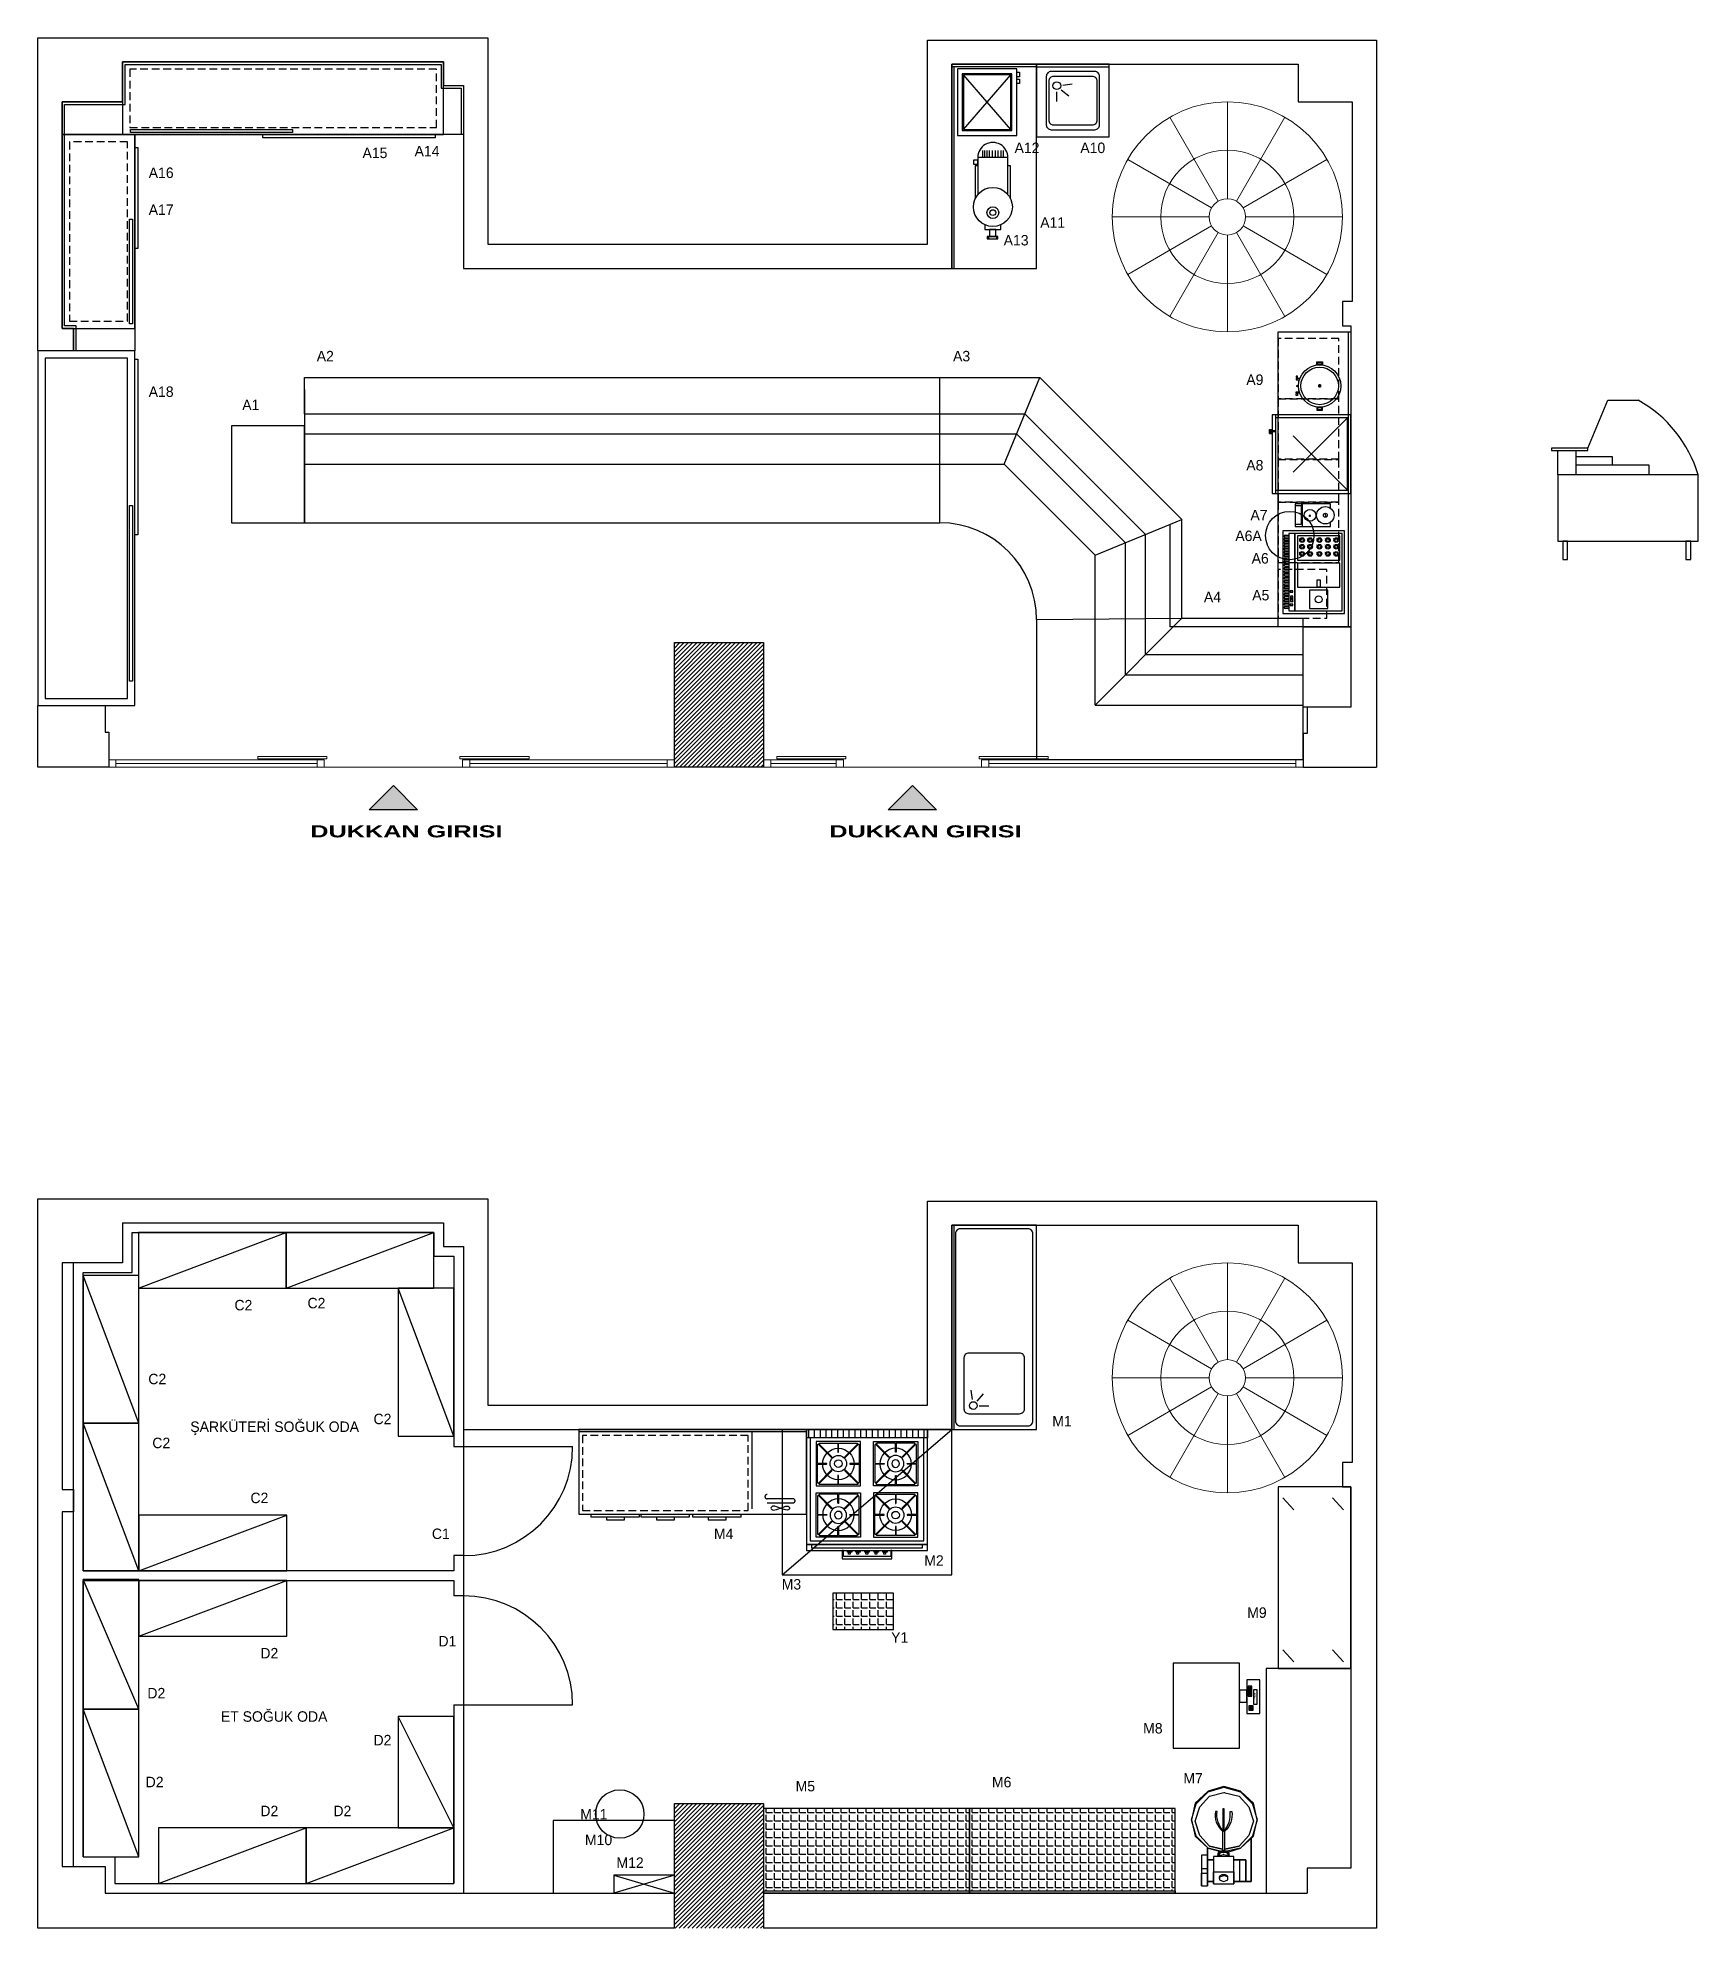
# Model space of a CAD drawing. Header units: inches. Extents: x 138080 to 139451, y -23852 to -22291.
import ezdxf
from ezdxf.enums import TextEntityAlignment as Align

# ---------------------------------------------------------------- set-up
doc = ezdxf.new("R2010")
doc.units = ezdxf.units.IN
doc.header["$LTSCALE"] = 5
doc.header["$MEASUREMENT"] = 0
doc.linetypes.add('DASHED', pattern=[19.05, 12.7, -6.35])
for name, color, linetype in [('DETAYADI', 7, 'Continuous'), ('DUV', 2, 'Continuous'), ('S2000-002 Çizgi', 7, 'Continuous')]:
    doc.layers.add(name, color=color, linetype=linetype)
for name, color, linetype, lineweight in [('DMS', 6, 'Continuous', 5), ('DOG', 121, 'Continuous', 5), ('TEFRIS', 41, 'Continuous', 5)]:
    doc.layers.add(name, color=color, linetype=linetype, lineweight=lineweight)
doc.styles.get("Standard").update_dxf_attribs({"font": 'arial.ttf', "width": 0.7, "height": 10})
doc.styles.add('STY2', font='SASB____.PFB')
doc.styles.add('TAKSİM', font='GOTHIC.TTF', dxfattribs={"height": 20})

msp = doc.modelspace()

# ---------------------------------------------------------------- texts
at = {"style": 'TAKSİM'}
for s, p in [('A15', (138358.6, -22390.3)), ('A14', (138401.6, -22388.8)), ('A12', (138896.9, -22386.1)), ('A10', (138951.2, -22386.1)), ('A16', (138182.1, -22406.7)), ('A17', (138182.1, -22437.2)), ('A11', (138918.1, -22447.8)), ('A13', (138887.9, -22462.4)), ('A2', (138317.6, -22558.1)), ('A3', (138842.9, -22558.1)), ('A9', (139085, -22577.6)), ('A18', (138182.1, -22587.5)), ('A1', (138256.1, -22598.4)), ('A8', (139085, -22648.2)), ('A7', (139088.4, -22689.4)), ('A6A', (139079.8, -22706.5)), ('A6', (139089.4, -22725.1)), ('A4', (139050, -22757)), ('A5', (139089.9, -22755.5)), ('C2', (138250, -23341.8)), ('C2', (138310.3, -23340.1)), ('C2', (138178.9, -23402.8)), ('ŞARKÜTERİ SOĞUK ODA', (138275.8, -23442.2)), ('C2', (138364.8, -23435.8)), ('M1', (138925.8, -23437.6)), ('C2', (138182.2, -23455.6)), ('C2', (138263.2, -23501)), ('C1', (138413, -23530.6)), ('M4', (138646.5, -23530.6)), ('M2', (138820.1, -23552.7)), ('M3', (138702.4, -23572.3)), ('M9', (139086.7, -23595.7)), ('D1', (138418.4, -23619.3)), ('Y1', (138791.8, -23616.2)), ('D2', (138271.4, -23629.2)), ('D2', (138178.1, -23662.2)), ('ET SOĞUK ODA', (138275.4, -23681.5)), ('D2', (138364.8, -23701)), ('M8', (139000.8, -23691.2)), ('D2', (138176.7, -23735.6)), ('M6', (138876, -23735.7)), ('M7', (139034, -23732.5)), ('M5', (138713.9, -23739)), ('D2', (138271.4, -23759.5)), ('D2', (138331.7, -23759.5)), ('M11', (138539.3, -23762.2)), ('M10', (138543.2, -23783.4)), ('M12', (138569.2, -23802.2))]:
    msp.add_text(s, height=8.64, dxfattribs=at).set_placement(p, align=Align.CENTER)
at = {"layer": 'DETAYADI', "style": 'STY2', "width": 1.5}
for p in [(138305.2, -22951.2), (138733.7, -22951.2)]:
    msp.add_text('DUKKAN GIRISI', height=9.951, dxfattribs=at).set_placement(p)

# ---------------------------------------------------------------- blocks, each defined once
blk = doc.blocks.new('A$C69833944')
at = {"layer": 'S2000-002 Çizgi'}
blk.add_line((53.8, 6.3), (58.1, 8.2), dxfattribs=at)
for points in [[(0, 0), (68, 0), (68, 51), (0, 51)], [(2, 10), (66, 10), (66, 49), (2, 49)], [(4, 47), (4, 12), (24, 12), (24, 47)], [(26.5, 47), (26.5, 12), (46.5, 12), (46.5, 47)], [(49, 22), (64, 22), (64, 37), (49, 37)], [(40.3, 30.8), (46.5, 30.8), (46.5, 28.2), (40.3, 28.2)], [(2, 5), (66, 5), (66, 10), (2, 10)], [(49.3, 6.1), (50.5, 6.1), (50.5, 8.2), (49.3, 8.2)], [(53.8, 6.3), (58.1, 6.3), (58.1, 8.2), (53.8, 8.2)], [(60.4, 6.1), (61.6, 6.1), (61.6, 8.2), (60.4, 8.2)]]:
    blk.add_lwpolyline(points, close=True, dxfattribs=at)
for points, const_width in [([(6.5, 42.3), (5.9, 41.4)], 0.5), ([(6.5, 35.4), (5.9, 34.5)], 0.5), ([(11.9, 42.3), (11.3, 41.4)], 0.5), ([(11.9, 35.4), (11.3, 34.5)], 0.5), ([(17.9, 42.3), (17.3, 41.4)], 0.5), ([(17.9, 35.4), (17.3, 34.5)], 0.5), ([(6.5, 28.5), (5.9, 27.6)], 0.5), ([(6.5, 20.7), (5.9, 19.8)], 0.5), ([(11.9, 28.5), (11.3, 27.6)], 0.5), ([(11.9, 20.7), (11.3, 19.8)], 0.5), ([(17.9, 28.5), (17.3, 27.6)], 0.5), ([(17.9, 20.7), (17.3, 19.8)], 0.5), ([(6.5, 14.1), (5.9, 13.2)], 0.5), ([(11.9, 14.1), (11.3, 13.2)], 0.5), ([(17.9, 14.1), (17.3, 13.2)], 0.5), ([(49.3, 7.5), (50.5, 7.5)], 0.5), ([(56, 5), (56, 1.5)], 1), ([(60.4, 7.5), (61.6, 7.5)], 0.5)]:
    blk.add_lwpolyline(points, dxfattribs=dict(at, const_width=const_width))
for points in [[(3.4, 1.8), (3.4, 5)], [(5.1, 5), (5.1, 1.8)], [(6.1, 1.8), (6.1, 5)], [(7.8, 5), (7.8, 1.8)], [(8.8, 1.8), (8.8, 5)], [(10.4, 5), (10.4, 1.8)], [(11.4, 1.8), (11.4, 5)], [(13.1, 5), (13.1, 1.8)], [(14.1, 1.8), (14.1, 5)], [(15.8, 5), (15.8, 1.8)], [(16.8, 1.8), (16.8, 5)], [(18.5, 5), (18.5, 1.8)], [(19.5, 1.8), (19.5, 5)], [(21.1, 5), (21.1, 1.8)], [(22.1, 1.8), (22.1, 5)], [(23.8, 5), (23.8, 1.8)], [(24.8, 1.8), (24.8, 5)], [(26.5, 5), (26.5, 1.8)], [(27.5, 1.8), (27.5, 5)], [(29.2, 5), (29.2, 1.8)], [(30.2, 1.8), (30.2, 5)], [(31.8, 5), (31.8, 1.8)], [(32.8, 1.8), (32.8, 5)], [(34.5, 5), (34.5, 1.8)], [(35.5, 1.8), (35.5, 5)], [(37.2, 5), (37.2, 1.8)], [(38.2, 1.8), (38.2, 5)], [(39.9, 5), (39.9, 1.8)], [(40.9, 1.8), (40.9, 5)], [(42.5, 5), (42.5, 1.8)], [(43.5, 1.8), (43.5, 5)], [(45.2, 5), (45.2, 1.8)], [(46.2, 1.8), (46.2, 5)], [(47.9, 5), (47.9, 1.8)], [(48.9, 1.8), (48.9, 5)], [(50.6, 5), (50.6, 1.8)], [(51.6, 1.8), (51.6, 5)], [(53.2, 5), (53.2, 1.8)], [(54.2, 1.8), (54.2, 5)], [(55.9, 5), (55.9, 1.8)], [(56.9, 1.8), (56.9, 5)], [(58.6, 5), (58.6, 1.8)], [(59.6, 1.8), (59.6, 5)], [(61.3, 5), (61.3, 1.8)], [(62.3, 1.8), (62.3, 5)], [(63.9, 5), (63.9, 1.8)]]:
    blk.add_lwpolyline(points, dxfattribs=at)
for centre, radius in [((7.5, 44.1), 1.98), ((7.5, 37.2), 1.98), ((7.5, 30.2), 1.98), ((7.5, 44.1), 1.24), ((7.5, 37.2), 1.24), ((7.5, 30.2), 1.24), ((13, 44.1), 1.98), ((13, 37.2), 1.98), ((13, 30.2), 1.98), ((13, 44.1), 1.24), ((13, 37.2), 1.24), ((13, 30.2), 1.24), ((18.9, 44.1), 1.98), ((18.9, 37.2), 1.98), ((18.9, 30.2), 1.98), ((18.9, 44.1), 1.24), ((18.9, 37.2), 1.24), ((18.9, 30.2), 1.24), ((56.5, 29.5), 2.9), ((7.5, 22.5), 1.98), ((7.5, 15.9), 1.98), ((7.5, 22.5), 1.24), ((7.5, 15.9), 1.24), ((13, 22.5), 1.98), ((13, 15.9), 1.98), ((13, 22.5), 1.24), ((13, 15.9), 1.24), ((18.9, 22.5), 1.98), ((18.9, 15.9), 1.98), ((18.9, 22.5), 1.24), ((18.9, 15.9), 1.24)]:
    blk.add_circle(centre, radius, dxfattribs=at)
for centre in [(4.2, 1.8), (6.9, 1.8), (9.6, 1.8), (12.3, 1.8), (14.9, 1.8), (17.6, 1.8), (20.3, 1.8), (23, 1.8), (25.6, 1.8), (28.3, 1.8), (31, 1.8), (33.7, 1.8), (36.3, 1.8), (39, 1.8), (41.7, 1.8), (44.4, 1.8), (47, 1.8), (49.7, 1.8), (52.4, 1.8), (55.1, 1.8), (57.7, 1.8), (60.4, 1.8), (63.1, 1.8)]:
    blk.add_arc(centre, 0.837, 180, 0, dxfattribs=at)
blk = doc.blocks.new('A$C199769C9')
at = {"layer": 'S2000-002 Çizgi'}
for points in [[(2.5, 17.2), (0, 17.2), (0, 21.7), (2.5, 21.7)], [(2, 17.7), (0.5, 17.7), (0.5, 21.2), (2, 21.2)], [(37.5, 17.2), (40, 17.2), (40, 21.7), (37.5, 21.7)], [(38, 17.7), (39.5, 17.7), (39.5, 21.2), (38, 21.2)], [(12, 0.2), (14.6, 0.4), (14.6, 1), (12, 1.2)], [(28, 0.2), (25.4, 0.4), (25.4, 1), (28, 1.2)]]:
    blk.add_lwpolyline(points, close=True, dxfattribs=at)
at = {"layer": 'S2000-002 Çizgi', "const_width": 1.5}
blk.add_lwpolyline([(19.2, 19.5, 1), (20.7, 19.5, 1)], format="xyb", close=True, dxfattribs=at)
at = {"layer": 'S2000-002 Çizgi'}
for points in [[(13.9, 3.1), (13.9, 1.1)], [(13.9, 0), (15, 0), (15, 2.7)], [(13.9, 0.4), (13.9, 0)], [(20, 1.5), (20, 2)], [(26, 0), (24.9, 0), (24.9, 2.7)], [(26, 3), (26, 1.1)], [(26, 0.4), (26, 0)]]:
    blk.add_lwpolyline(points, dxfattribs=at)
for centre, radius in [((20, 19.5), 17.5), ((20, 19.5), 15.5), ((20.1, 1), 0.469)]:
    blk.add_circle(centre, radius, dxfattribs=at)
blk = doc.blocks.new('A$C350A7CF8')
at = {"layer": 'S2000-002 Çizgi'}
h = blk.add_hatch(dxfattribs=at)
h.set_pattern_fill('LINE', color=256, scale=0.263799, angle=90, style=0)
h.set_pattern_definition([(90, (-652.2733, -1988.41464), (-0.83756088, 5e-17), [])])
h.paths.add_polyline_path([(15.5, 2.2), (12.3, 2.2), (12.3, 0), (15.5, 0)])
at = {"layer": 'S2000-002 Çizgi', "linetype": 'DASHED'}
for p, q in [((62.4, 64.6), (2.6, 4.9)), ((2.6, 64.6), (62.4, 4.9))]:
    blk.add_line(p, q, dxfattribs=at)
at = {"layer": 'S2000-002 Çizgi'}
for p, q in [((0, 4.9), (65, 4.9)), ((13.2, 4.9), (13.2, 2.2)), ((14.2, 4.9), (14.2, 2.2))]:
    blk.add_line(p, q, dxfattribs=at)
for points in [[(0, 2.2), (65, 2.2), (65, 67.2), (0, 67.2)], [(15.5, 0), (12.3, 0), (12.3, 2.2), (15.5, 2.2)]]:
    blk.add_lwpolyline(points, close=True, dxfattribs=at)
at = {"layer": 'S2000-002 Çizgi', "linetype": 'DASHED'}
blk.add_lwpolyline([(2.6, 4.9), (62.4, 4.9), (62.4, 64.6), (2.6, 64.6)], close=True, dxfattribs=at)
blk = doc.blocks.new('A$C4A433252')
at = {"layer": 'S2000-002 Çizgi'}
for points in [[(61.5, 28.6), (64.8, 28.6), (64.8, 32.2), (61.5, 32.2)], [(0, 12.1), (1.8, 12.1), (1.8, 20.9), (0, 20.9)], [(1.8, 13.7), (7.7, 13.7), (7.7, 18.8), (1.8, 18.8)]]:
    blk.add_lwpolyline(points, close=True, dxfattribs=at)
for points in [[(1.8, 19.8), (0, 19.8)], [(11.6, 22.8), (7.7, 22.8), (7.7, 9.5)], [(60.3, 28.6), (60.3, 30.8), (32.9, 30.8)], [(36.4, 3.6), (67, 3.6), (67, 28.6), (36.4, 28.6)], [(67, 24.4), (73, 24.4)], [(67, 22.8), (73, 22.8)], [(67, 20.8), (73, 20.8)], [(67, 18.8), (73, 18.8)], [(67, 16.5), (73, 16.5)], [(1.8, 13.2), (0, 13.2)], [(7.7, 9.5), (11.6, 9.5)], [(32.9, 1.4), (60.3, 1.4), (60.3, 3.6)], [(67, 13.9), (73, 13.9)], [(67, 11.7), (73, 11.7)], [(67, 9.3), (73, 9.3)], [(67, 7.3), (73, 7.3)]]:
    blk.add_lwpolyline(points, dxfattribs=at)
for centre, radius in [((26.3, 16.1), 16.1), ((21.6, 16.1), 4.84), ((21.6, 16.1), 2.42)]:
    blk.add_circle(centre, radius, dxfattribs=at)
blk.add_arc((67, 16.1), 12.5, 270, 90, dxfattribs=at)
blk = doc.blocks.new('A$C3DEC779B')
at = {"layer": 'S2000-002 Çizgi'}
h = blk.add_hatch(color=256, dxfattribs=at)
h.paths.add_polyline_path([(4, 6.3), (51, 6.3), (51, 47.3), (4, 47.3)])
h.paths.add_polyline_path([(5, 7.3), (50, 7.3), (50, 46.3), (5, 46.3)], flags=16)
for p, q in [((5, 46.3), (50, 7.3)), ((5, 7.3), (50, 46.3))]:
    blk.add_line(p, q, dxfattribs=at)
for points in [[(0, 2.3), (55, 2.3), (55, 51.3), (0, 51.3)], [(4, 6.3), (51, 6.3), (51, 47.3), (4, 47.3)], [(5, 7.3), (50, 7.3), (50, 46.3), (5, 46.3)], [(42.8, 2.3), (46.6, 2.3), (46.6, 0), (42.8, 0)], [(48.4, 2.3), (52.3, 2.3), (52.3, 0), (48.4, 0)]]:
    blk.add_lwpolyline(points, close=True, dxfattribs=at)
blk = doc.blocks.new('A$C4D4133D8')
at = {"layer": 'S2000-002 Çizgi'}
blk.add_lwpolyline([(30.6, 30.6), (0, 30.6), (0, 0), (30.6, 0), (30.6, 30.6)], dxfattribs=at)
blk.add_lwpolyline([(15, 29.5), (15, 23.4, 0.414214), (15.2, 23.2), (15.3, 23.2, 0.414214), (15.5, 23.4), (15.5, 29.5), (27.9, 29.5, -0.668179), (28.3, 28.6), (19.8, 20.1, 0.810443), (20.2, 19.8), (29, 28.6, -0.668179), (29.5, 28.4), (29.5, 15.5), (23.4, 15.5, 0.414214), (23.2, 15.3), (23.2, 15.2, 0.414214), (23.4, 15), (29.5, 15), (29.5, 2.7, -0.668179), (28.6, 2.3), (20.1, 10.8, 0.810443), (19.8, 10.4), (28.6, 1.6, -0.668179), (28.4, 1), (15.5, 1), (15.5, 7.1, 0.414214), (15.3, 7.3), (15.2, 7.3, 0.414214), (15, 7.1), (15, 1), (2.7, 1, -0.668179), (2.3, 1.9), (10.8, 10.4, 0.810443), (10.4, 10.8), (1.6, 2, -0.668179), (1, 2.2), (1, 15), (7.1, 15, 0.414214), (7.3, 15.2), (7.3, 15.3, 0.414214), (7.1, 15.5), (1, 15.5), (1, 28.4, -0.668179), (1.6, 28.6), (10.4, 19.8, 0.810443), (10.8, 20.1), (2.3, 28.6, -0.668179), (2.7, 29.5)], format="xyb", close=True, dxfattribs=at)
for centre, radius in [((15.3, 15.1), 10.8), ((15.3, 15.4), 5.66), ((15.3, 15.4), 2.6)]:
    blk.add_circle(centre, radius, dxfattribs=at)
blk = doc.blocks.new('A$C2D3231F2')
at = {"layer": 'S2000-002 Çizgi'}
h = blk.add_hatch(dxfattribs=at)
h.set_pattern_fill('ANSI31', color=256, scale=1.5, angle=45, style=0)
h.set_pattern_definition([(90, (-2348.432, -5716.0087), (-4.7625, 9e-16), [])])
h.paths.add_polyline_path([(0, 107), (0, 100), (100, 100), (100, 107)])
for points in [[(0, 12), (100, 12), (100, 107), (0, 107)], [(100, 100), (0, 100), (0, 107), (100, 107)], [(3, 15), (97, 15), (97, 100), (3, 100)], [(0, 7), (100, 7), (100, 12), (0, 12)], [(4.5, 12), (95.5, 12), (95.5, 9), (4.5, 9)], [(33.8, 7), (37.5, 7), (37.5, 5.5), (33.8, 5.5)], [(34.8, 5.5), (36.2, 5.5), (36.2, 4.1), (34.8, 4.1)], [(40.7, 7), (44.3, 7), (44.3, 5.5), (40.7, 5.5)], [(41.6, 5.5), (43.1, 5.5), (43.1, 4.1), (41.6, 4.1)], [(48.2, 7), (51.8, 7), (51.8, 5.5), (48.2, 5.5)], [(49.1, 5.5), (50.6, 5.5), (50.6, 4.1), (49.1, 4.1)], [(55.8, 7), (59.5, 7), (59.5, 5.5), (55.8, 5.5)], [(56.8, 5.5), (58.2, 5.5), (58.2, 4.1), (56.8, 4.1)], [(63, 7), (66.6, 7), (66.6, 5.5), (63, 5.5)], [(64, 5.5), (65.4, 5.5), (65.4, 4.1), (64, 4.1)]]:
    blk.add_lwpolyline(points, close=True, dxfattribs=at)
blk.add_lwpolyline([(29.6, 7), (29.6, 0), (70.6, 0), (70.6, 7), (69.6, 7), (69.6, 2), (30.6, 2), (30.6, 7), (29.6, 7)], dxfattribs=at)
for p, xscale, yscale, zscale in [((8, 60.3), 1.199999999999988, 1.199999999999988, 1.199999999999988), ((92, 60.3), -1.199999999999988, 1.199999999999818, 1.199999999999999)]:
    blk.add_blockref('A$C4D4133D8', p, dxfattribs=dict(at, xscale=xscale, yscale=yscale, zscale=zscale))
at = {"layer": 'S2000-002 Çizgi', "rotation": 180}
for p, xscale, yscale, zscale in [((8, 54.7), -1.199999999999988, 1.199999999999818, 1.199999999999999), ((92, 54.7), 1.199999999999988, 1.199999999999988, 1.199999999999988)]:
    blk.add_blockref('A$C4D4133D8', p, dxfattribs=dict(at, xscale=xscale, yscale=yscale, zscale=zscale))
blk = doc.blocks.new('A$C65ED232B')
at = {"layer": 'S2000-002 Çizgi', "linetype": 'ByBlock', "flags": 128}
for points in [[(77.3, 42.7), (72.9, 57.8), (58.7, 73), (39.1, 77.4), (19.6, 73), (5.3, 57.8), (0, 38.2), (5.3, 19.6), (19.6, 4.4), (39.1, 0), (20.5, 5.3), (6.2, 19.6), (0.9, 38.2), (6.2, 57.8), (20.5, 72), (39.1, 77.4), (58.7, 72), (72.9, 57.8), (76.4, 41.8)], [(7.1, 38.2), (11.5, 56), (24, 67.6), (40.9, 73), (57.8, 67.6), (70.2, 56)], [(82.7, 25.8), (83.5, 25.8), (87.1, 25.8), (91.6, 25.8), (96, 25.8), (100.5, 25.8), (100.5, 49.8), (114.7, 49.8), (100.5, 49.8), (96, 49.8), (91.6, 49.8), (87.1, 49.8), (83.5, 49.8), (82.7, 49.8)], [(100.5, 49.8), (96, 49.8), (91.6, 49.8), (87.1, 49.8), (83.5, 49.8), (82.7, 49.8), (82.7, 25.8), (83.5, 25.8), (87.1, 25.8), (91.6, 25.8), (96, 25.8), (100.5, 25.8)], [(86.3, 57.8), (86.3, 56.9)], [(112, 56.9), (104, 56.9), (94.2, 56.9), (86.3, 56.9)], [(112, 56.9), (104, 56.9), (94.2, 56.9), (86.3, 56.9)], [(112, 57.8), (112, 56.9)], [(114.7, 25.8), (114.7, 49.8)], [(70.2, 21.4), (57.8, 9.8), (40.9, 4.4), (24, 9.8), (11.5, 21.4), (7.1, 38.2), (7.1, 39.1)], [(25.8, 37.4), (32.9, 37.4), (42.7, 37.4), (52.5, 37.4), (42.7, 37.4), (32.9, 37.4), (25.8, 37.4), (25.8, 38.2)], [(76.4, 33.8), (72.9, 19.6), (58.7, 5.3), (39.1, 0), (58.7, 4.4), (72.9, 19.6), (76.4, 32.9)], [(75.5, 39.1), (53.3, 39.1), (52.5, 39.1), (52.5, 38.2), (52.5, 37.4), (52.5, 36.5), (53.3, 36.5), (75.5, 36.5)], [(76.4, 38.2), (77.3, 40.9), (78.2, 43.6), (80.9, 44.5), (79.1, 44.5), (77.3, 43.6), (76.4, 40.9), (75.5, 38.2)], [(75.5, 37.4), (75.5, 38.2), (76.4, 34.7), (77.3, 32), (79.1, 31.1), (80.9, 31.1), (78.2, 32), (77.3, 34.7), (76.4, 38.2), (76.4, 37.4)], [(77.3, 38.2), (77.3, 40), (79.1, 42.7), (80.9, 42.7)], [(80.9, 32.9), (79.1, 32.9), (77.3, 35.6), (77.3, 38.2), (77.3, 37.4)], [(82.7, 31.1), (80.9, 33.8), (80, 38.2), (80.9, 41.8), (82.7, 44.5)], [(80, 38.2), (80, 37.4)], [(81.8, 43.6), (80.9, 44.5)], [(80.9, 31.1), (81.8, 32)], [(108.5, 32.9), (110.2, 32.9), (111.1, 35.6), (112, 38.2), (111.1, 40), (110.2, 42.7), (108.5, 42.7), (106.7, 42.7), (105.8, 42.7), (104, 40), (104, 38.2), (104, 35.6), (105.8, 32.9), (106.7, 32.9)], [(108.5, 42.7), (106.7, 42.7), (105.8, 40), (104.9, 38.2)], [(106.7, 32.9), (105.8, 35.6), (104.9, 38.2), (104.9, 37.4)], [(80.9, 18.7), (81.8, 18.7), (85.4, 18.7), (90.7, 18.7), (96.9, 18.7), (102.2, 18.7), (108.5, 18.7), (113.8, 18.7), (116.5, 18.7), (117.3, 18.7), (116.5, 18.7), (113.8, 18.7), (108.5, 18.7), (102.2, 18.7)], [(96.9, 11.6), (96.9, 18.7), (90.7, 18.7), (85.4, 18.7), (81.8, 18.7), (80.9, 18.7), (80.9, 11.6), (81.8, 11.6), (85.4, 11.6), (90.7, 11.6), (96.9, 11.6), (102.2, 11.6), (108.5, 11.6), (113.8, 11.6), (116.5, 11.6)], [(80.9, 11.6), (81.8, 11.6), (85.4, 11.6), (90.7, 11.6), (96.9, 11.6), (102.2, 11.6)], [(116.5, 11.6), (113.8, 11.6), (108.5, 11.6), (102.2, 11.6), (102.2, 18.7), (96.9, 18.7)], [(117.3, 11.6), (117.3, 18.7)]]:
    blk.add_lwpolyline(points, dxfattribs=at)
for points in [[(61.3, 70.3), (112, 70.3)], [(112, 70.3), (112, 64)], [(73.8, 39.1), (70.2, 56)], [(86.3, 56.9), (86.3, 64), (112, 64), (112, 56.9), (112, 64), (86.3, 64)], [(86.3, 56.9), (86.3, 57.8)], [(86.3, 49.8), (86.3, 56.9)], [(112, 56.9), (112, 57.8)], [(112, 56.9), (112, 49.8)], [(25.8, 38.2), (32.9, 38.2), (42.7, 38.2), (52.5, 38.2), (42.7, 38.2), (32.9, 38.2)], [(70.2, 21.4), (73.8, 36.5)], [(86.3, 18.7), (86.3, 25.8)], [(114.7, 25.8), (100.5, 25.8)], [(108.5, 32.9), (106.7, 32.9)], [(112, 25.8), (112, 18.7)], [(80.9, 18.7), (72.9, 18.7)], [(117.3, 11.6), (116.5, 11.6)]]:
    blk.add_lwpolyline(points, close=True, dxfattribs=at)
for points in [[(52.5, 39.1), (52.5, 37.8, 0.235134), (29.6, 45.4), (29.3, 47.4, -0.269873)], [(52.5, 36.5), (52.5, 37.8, -0.235134), (29.6, 30.2), (29.3, 28.2, 0.269873)]]:
    blk.add_lwpolyline(points, format="xyb", close=True, dxfattribs=at)
blk = doc.blocks.new('A$C55635DAF')
at = {"layer": 'S2000-002 Çizgi'}
blk.add_line((188, 72.6), (0, 72.6), dxfattribs=at)
for points in [[(188, 4.6), (188, 74.6), (0, 74.6), (0, 4.6)], [(49.9, 2), (10.3, 2), (10.3, 4.6), (49.9, 4.6)], [(37.8, 2), (22.9, 2), (22.9, 0), (37.8, 0)], [(91.2, 2), (51.6, 2), (51.6, 4.6), (91.2, 4.6)], [(79.1, 2), (64.1, 2), (64.1, 0), (79.1, 0)], [(133.8, 2), (94.2, 2), (94.2, 4.6), (133.8, 4.6)], [(121.7, 2), (106.8, 2), (106.8, 0), (121.7, 0)]]:
    blk.add_lwpolyline(points, close=True, dxfattribs=at)
at = {"layer": 'S2000-002 Çizgi', "linetype": 'DASHED', "ltscale": 0.1}
for points in [[(140, 69.6), (3, 69.6), (3, 7.6), (140, 7.6)], [(172, 8), (170.8, 8.2), (169.5, 8.5), (168, 9), (166.4, 9.6), (164.9, 10.2), (163.4, 10.7), (162, 11.1), (160.8, 11.2), (159.9, 11.1), (159.3, 10.7), (158.9, 10.2), (158.7, 9.6), (158.9, 9), (159.3, 8.5), (159.9, 8.2), (160.8, 8), (162, 8.2), (163.4, 8.5), (164.9, 9), (166.4, 9.6), (168, 10.2), (169.5, 10.7), (170.8, 11.1), (172, 11.2), (172.9, 11.1), (173.6, 10.7), (174, 10.2), (174.1, 9.6), (174, 9), (173.6, 8.5), (172.9, 8.2)]]:
    blk.add_lwpolyline(points, close=True, dxfattribs=at)
at = {"layer": 'S2000-002 Çizgi', "linetype": 'DASHED'}
blk.add_lwpolyline([(143, 72.6), (143, 4.6)], dxfattribs=at)
for points in [[(176.9, 17.3), (155.5, 17.3, -1), (155.5, 20.8)], [(155.5, 13.9), (176.9, 13.9, 1), (176.9, 17.3)]]:
    blk.add_lwpolyline(points, format="xyb", dxfattribs=at)
blk = doc.blocks.new('A$C5A112DDE')
at = {"layer": 'S2000-002 Çizgi'}
for points in [[(54.8, 70.2), (0, 70.2), (0, 0), (54.8, 0)], [(60.8, 47.9), (54.8, 47.9), (54.8, 38), (60.8, 38)], [(71.7, 56.3), (60.8, 56.3), (60.8, 28.4), (71.7, 28.4)], [(63.5, 51.1), (62.1, 51.1), (62.1, 49.7), (63.5, 49.7)], [(63.5, 49.7), (62.1, 49.7), (62.1, 48.3), (63.5, 48.3)], [(63.5, 48.3), (62.1, 48.3), (62.1, 46.9), (63.5, 46.9)], [(63.5, 46.9), (62.1, 46.9), (62.1, 45.5), (63.5, 45.5)], [(64.9, 51.1), (63.5, 51.1), (63.5, 49.7), (64.9, 49.7)], [(64.9, 49.7), (63.5, 49.7), (63.5, 48.3), (64.9, 48.3)], [(64.9, 48.3), (63.5, 48.3), (63.5, 46.9), (64.9, 46.9)], [(64.9, 46.9), (63.5, 46.9), (63.5, 45.5), (64.9, 45.5)], [(69.4, 48.1), (66.3, 48.1), (66.3, 36.2), (69.4, 36.2)], [(63.5, 45.5), (62.1, 45.5), (62.1, 44.1), (63.5, 44.1)], [(63.5, 44.1), (62.1, 44.1), (62.1, 42.7), (63.5, 42.7)], [(63.2, 34.8), (62.5, 34.8), (62.5, 34.1), (63.2, 34.1)], [(63.2, 34.1), (62.5, 34.1), (62.5, 33.4), (63.2, 33.4)], [(63.2, 33.4), (62.5, 33.4), (62.5, 32.7), (63.2, 32.7)], [(63.2, 32.7), (62.5, 32.7), (62.5, 32), (63.2, 32)], [(63.2, 32), (62.5, 32), (62.5, 31.3), (63.2, 31.3)], [(63.9, 34.8), (63.2, 34.8), (63.2, 34.1), (63.9, 34.1)], [(63.9, 34.1), (63.2, 34.1), (63.2, 33.4), (63.9, 33.4)], [(63.9, 33.4), (63.2, 33.4), (63.2, 32.7), (63.9, 32.7)], [(63.9, 32.7), (63.2, 32.7), (63.2, 32), (63.9, 32)], [(63.9, 32), (63.2, 32), (63.2, 31.3), (63.9, 31.3)], [(64.9, 45.5), (63.5, 45.5), (63.5, 44.1), (64.9, 44.1)], [(64.9, 44.1), (63.5, 44.1), (63.5, 42.7), (64.9, 42.7)], [(64.6, 34.8), (63.9, 34.8), (63.9, 34.1), (64.6, 34.1)], [(64.6, 34.1), (63.9, 34.1), (63.9, 33.4), (64.6, 33.4)], [(64.6, 33.4), (63.9, 33.4), (63.9, 32.7), (64.6, 32.7)], [(64.6, 32.7), (63.9, 32.7), (63.9, 32), (64.6, 32)], [(64.6, 32), (63.9, 32), (63.9, 31.3), (64.6, 31.3)], [(65.3, 34.8), (64.6, 34.8), (64.6, 34.1), (65.3, 34.1)], [(65.3, 34.1), (64.6, 34.1), (64.6, 33.4), (65.3, 33.4)], [(65.3, 33.4), (64.6, 33.4), (64.6, 32.7), (65.3, 32.7)], [(65.3, 32.7), (64.6, 32.7), (64.6, 32), (65.3, 32)], [(65.3, 32), (64.6, 32), (64.6, 31.3), (65.3, 31.3)], [(66, 34.8), (65.3, 34.8), (65.3, 34.1), (66, 34.1)], [(66, 34.1), (65.3, 34.1), (65.3, 33.4), (66, 33.4)], [(66, 33.4), (65.3, 33.4), (65.3, 32.7), (66, 32.7)], [(66, 32.7), (65.3, 32.7), (65.3, 32), (66, 32)], [(66, 32), (65.3, 32), (65.3, 31.3), (66, 31.3)]]:
    blk.add_lwpolyline(points, close=True, dxfattribs=at)
blk.add_text('12345', height=1.4, rotation=270, dxfattribs=at).set_placement((67.1, 45.6))
blk = doc.blocks.new('A$C6FBF10F7')
at = {"layer": 'S2000-002 Çizgi'}
for p, q in [((17.2, 24.7), (16.1, 32.5)), ((21, 23.4), (26.1, 29.5)), ((22.7, 19.5), (30.6, 19.5))]:
    blk.add_line(p, q, dxfattribs=at)
for points in [[(70, 0), (70, 168.6), (0, 168.6), (0, 0)], [(2, 0), (2, 168.6), (0, 168.6), (0, 0)]]:
    blk.add_lwpolyline(points, close=True, dxfattribs=at)
for points in [[(67, 7), (67, 161.6, 0.414214), (63, 165.6), (7, 165.6, 0.414214), (3, 161.6), (3, 7, 0.414214), (7, 3), (63, 3, 0.414214)], [(60, 17), (60, 59, 0.414214), (56, 63), (14, 63, 0.414214), (10, 59), (10, 17, 0.414214), (14, 13), (56, 13, 0.414214)]]:
    blk.add_lwpolyline(points, format="xyb", close=True, dxfattribs=at)
blk.add_circle((17.7, 19.7), 3.19, dxfattribs=at)
blk = doc.blocks.new('A$C1C4536AD')
at = {"layer": 'S2000-002 Çizgi'}
for points in [[(0, 29), (0, 0), (18.5, 0)], [(3.4, 29), (0, 29), (0, 26.8)], [(7.8, 24.8), (10.9, 24.9)], [(18.5, 26.9), (18.5, 29), (15.2, 29)], [(18.5, 0), (18.5, 29)], [(0, 5.8), (18.5, 5.8)], [(1.3, 0), (1.3, 4.8), (17, 4.8), (17, 0)]]:
    blk.add_lwpolyline(points, dxfattribs=at)
blk.add_lwpolyline([(0.3, 5.2), (1.3, 5.2), (1.3, 5.8), (0.3, 5.8)], close=True, dxfattribs=at)
at = {"layer": 'S2000-002 Çizgi', "const_width": 1}
blk.add_lwpolyline([(9.2, 12, 1), (10.2, 12, 1)], format="xyb", close=True, dxfattribs=at)
at = {"layer": 'S2000-002 Çizgi'}
for centre, radius in [((9.3, 24.9), 7.2), ((9.4, 12.2), 4.82), ((9.3, 24.9), 1.6)]:
    blk.add_circle(centre, radius, dxfattribs=at)
blk = doc.blocks.new('A$C726403B1')
at = {"layer": 'S2000-002 Çizgi'}
for p, q in [((16.5, 37.3), (16.5, 29.4)), ((20.4, 39), (26.5, 33.9)), ((21.7, 42.8), (29.5, 43.9))]:
    blk.add_line(p, q, dxfattribs=at)
for points in [[(0, 58), (60, 58), (60, 60), (0, 60)], [(0, 0), (60, 0), (60, 60), (0, 60)]]:
    blk.add_lwpolyline(points, close=True, dxfattribs=at)
for points in [[(12, 6), (48, 6, 0.414214), (52, 10), (52, 50, 0.414214), (48, 54), (12, 54, 0.414214), (8, 50), (8, 10, 0.414214)], [(14, 10), (46, 10, 0.414214), (50, 14), (50, 46, 0.414214), (46, 50), (14, 50, 0.414214), (10, 46), (10, 14, 0.414214)]]:
    blk.add_lwpolyline(points, format="xyb", close=True, dxfattribs=at)
blk.add_circle((16.7, 42.3), 3.19, dxfattribs=at)

# ---------------------------------------------------------------- hatches: boundary and pattern name
at = {"layer": 'DETAYADI'}
for points in [[(138373.8, -22908.4), (138353.8, -22928.4), (138393.8, -22928.4)], [(138802.3, -22908.4), (138782.3, -22928.4), (138822.3, -22928.4)]]:
    msp.add_hatch(color=256, dxfattribs=at).paths.add_polyline_path(points)
at = {"layer": 'DUV', "ltscale": 0.1}
h = msp.add_hatch(dxfattribs=at)
h.set_pattern_fill('ANSI31', color=256, scale=20, style=0)
h.paths.add_polyline_path([(138679.3, -22790.3), (138605.8, -22790.3), (138605.8, -22893.3), (138679.3, -22893.3), (138679.3, -22887.3)])
h = msp.add_hatch(dxfattribs=at)
h.set_pattern_fill('ANSI31', color=256, scale=20, style=0)
h.set_pattern_definition([(45, (0, -958.6485), (-1.767766953, 1.767766953), [])])
h.paths.add_polyline_path([(138679.3, -23749), (138605.8, -23749), (138605.8, -23852), (138679.3, -23852), (138679.3, -23846)])
at = {"layer": 'S2000-002 Çizgi', "ltscale": 0.1}
h = msp.add_hatch(dxfattribs=at)
h.set_pattern_fill('ANGLE', color=256, scale=25)
h.set_pattern_definition([(0, (-128.4346, -20.047), (0, 6.875), [5, -1.875]), (90, (-128.4346, -20.047), (-6.875, 4e-16), [5, -1.875])])
h.paths.add_polyline_path([(138786.7, -23605.2), (138786.7, -23575.2), (138736.7, -23575.2), (138736.7, -23605.2)])
h = msp.add_hatch(dxfattribs=at)
h.set_pattern_fill('ANGLE', color=1, scale=25)
h.set_pattern_definition([(0, (-48.943, -51.415), (0, 6.875), [5, -1.875]), (90, (-48.943, -51.415), (-6.875, 4e-16), [5, -1.875])])
h.paths.add_polyline_path([(138849.3, -23753.1), (138679.3, -23753.1), (138679.3, -23821.1), (138849.3, -23821.1)])
h = msp.add_hatch(dxfattribs=at)
h.set_pattern_fill('ANGLE', color=256, scale=25)
h.set_pattern_definition([(0, (121.057, -51.415), (0, 6.875), [5, -1.875]), (90, (121.057, -51.415), (-6.875, 4e-16), [5, -1.875])])
h.paths.add_polyline_path([(139019.3, -23753.1), (138849.3, -23753.1), (138849.3, -23821.1), (139019.3, -23821.1)])

# ---------------------------------------------------------------- linework, layer by layer
at = {"layer": 'DETAYADI'}
for points in [[(138393.8, -22928.4), (138353.8, -22928.4), (138373.8, -22908.4), (138393.8, -22928.4)], [(138822.3, -22928.4), (138782.3, -22928.4), (138802.3, -22908.4), (138822.3, -22928.4)]]:
    msp.add_lwpolyline(points, dxfattribs=at)
at = {"layer": 'DOG', "ltscale": 0.1}
for p, q in [((138739.3, -22887.3), (138685.3, -22887.3)), ((138739.3, -22890.3), (138685.3, -22890.3)), ((138739.3, -22893.3), (138685.3, -22893.3)), ((139124.8, -22887.3), (138865.3, -22887.3)), ((139118.8, -22890.3), (138865.3, -22890.3)), ((139118.8, -22893.3), (138865.3, -22893.3))]:
    msp.add_line(p, q, dxfattribs=at)
for points in [[(138261.8, -22886.3), (138318.8, -22886.3), (138318.8, -22884.3), (138261.8, -22884.3), (138261.8, -22886.3)], [(138428.8, -22886.3), (138485.8, -22886.3), (138485.8, -22884.3), (138428.8, -22884.3), (138428.8, -22886.3)], [(138690.3, -22886.3), (138747.3, -22886.3), (138747.3, -22884.3), (138690.3, -22884.3), (138690.3, -22886.3)], [(138857.3, -22886.3), (138914.3, -22886.3), (138914.3, -22884.3), (138857.3, -22884.3), (138857.3, -22886.3)], [(138310.8, -22887.3), (138144.8, -22887.3)], [(138310.8, -22890.3), (138144.8, -22890.3)], [(138310.8, -22893.3), (138144.8, -22893.3)], [(138430.8, -22893.3), (138316.8, -22893.3)], [(138599.8, -22887.3), (138436.8, -22887.3)], [(138599.8, -22890.3), (138436.8, -22890.3)], [(138599.8, -22893.3), (138436.8, -22893.3)], [(138859.3, -22893.3), (138745.3, -22893.3)]]:
    msp.add_lwpolyline(points, dxfattribs=at)
for points in [[(138144.8, -22887.3), (138138.8, -22887.3), (138138.8, -22893.3), (138144.8, -22893.3)], [(138316.8, -22887.3), (138310.8, -22887.3), (138310.8, -22893.3), (138316.8, -22893.3)], [(138436.8, -22887.3), (138430.8, -22887.3), (138430.8, -22893.3), (138436.8, -22893.3)], [(138605.8, -22887.3), (138599.8, -22887.3), (138599.8, -22893.3), (138605.8, -22893.3)], [(138685.3, -22887.3), (138679.3, -22887.3), (138679.3, -22893.3), (138685.3, -22893.3)], [(138745.3, -22887.3), (138739.3, -22887.3), (138739.3, -22893.3), (138745.3, -22893.3)], [(138865.3, -22887.3), (138859.3, -22887.3), (138859.3, -22893.3), (138865.3, -22893.3)], [(139124.8, -22887.3), (139118.8, -22887.3), (139118.8, -22893.3), (139124.8, -22893.3)]]:
    msp.add_lwpolyline(points, close=True, dxfattribs=at)
at = {"layer": 'DUV', "ltscale": 0.1}
for p, q in [((138080.3, -22290.9), (138451.8, -22290.9)), ((138080.3, -22549.4), (138080.3, -22290.9)), ((138451.8, -22290.9), (138451.8, -22461.4)), ((138814.8, -22461.4), (138814.8, -22292.8)), ((138814.8, -22292.8), (139185.3, -22292.8)), ((139185.3, -22292.8), (139185.3, -22893.3)), ((138150.3, -22310.9), (138150.3, -22343.9)), ((138150.3, -22343.9), (138100.3, -22343.9)), ((138100.3, -22343.9), (138100.3, -22530.9)), ((139120.8, -22343.8), (139165.3, -22343.8)), ((139165.3, -22343.8), (139165.3, -22508.8)), ((138451.8, -22461.4), (138814.8, -22461.4)), ((139165.3, -22508.8), (139157.3, -22508.8)), ((139157.3, -22508.8), (139157.3, -22528.8)), ((138100.3, -22530.9), (138109.8, -22530.9)), ((138109.8, -22530.9), (138109.8, -22549.4)), ((139157.3, -22528.8), (139164.3, -22528.8)), ((139164.3, -22528.8), (139164.3, -22843.8)), ((138109.8, -22549.4), (138080.3, -22549.4)), ((138605.8, -22893.3), (138605.8, -22790.3)), ((138605.8, -22790.3), (138679.3, -22790.3)), ((138679.3, -22790.3), (138679.3, -22893.3)), ((138080.3, -22842.4), (138135.8, -22842.4)), ((138080.3, -22893.3), (138080.3, -22842.4)), ((138135.8, -22842.4), (138135.8, -22864.4)), ((139164.3, -22843.8), (139128.3, -22843.8)), ((139128.3, -22843.8), (139128.3, -22865.3)), ((138135.8, -22864.4), (138138.8, -22864.4)), ((138138.8, -22864.4), (138138.8, -22893.3)), ((139128.3, -22865.3), (139124.8, -22865.3)), ((139124.8, -22865.3), (139124.8, -22893.3)), ((138138.8, -22893.3), (138080.3, -22893.3)), ((138679.3, -22893.3), (138605.8, -22893.3)), ((139124.8, -22893.3), (139185.3, -22893.3)), ((138080.3, -23852), (138080.3, -23249.6)), ((138080.3, -23249.6), (138451.8, -23249.6)), ((138451.8, -23249.6), (138451.8, -23420.1)), ((138814.8, -23420.1), (138814.8, -23251.5)), ((138814.8, -23251.5), (139185.3, -23251.5)), ((139185.3, -23251.5), (139185.3, -23852)), ((138150.3, -23269.6), (138150.3, -23302.6)), ((138150.3, -23302.6), (138100.3, -23302.6)), ((138100.3, -23302.6), (138100.3, -23489.6)), ((139120.8, -23302.5), (139165.3, -23302.5)), ((139165.3, -23302.5), (139165.3, -23467.5)), ((138451.8, -23420.1), (138814.8, -23420.1)), ((139165.3, -23467.5), (139157.3, -23467.5)), ((139157.3, -23467.5), (139157.3, -23487.5)), ((138100.3, -23489.6), (138109.8, -23489.6)), ((138109.8, -23489.6), (138109.8, -23508.1)), ((139157.3, -23487.5), (139164.3, -23487.5)), ((139164.3, -23487.5), (139164.3, -23802.5)), ((138109.8, -23508.1), (138100.3, -23508.1)), ((138100.3, -23508.1), (138100.3, -23801.1)), ((139164.3, -23637.5), (139094.3, -23637.5)), ((139094.3, -23637.5), (139094.3, -23823.1)), ((138605.8, -23852), (138605.8, -23749)), ((138605.8, -23749), (138679.3, -23749)), ((138679.3, -23749), (138679.3, -23852)), ((138100.3, -23801.1), (138135.8, -23801.1)), ((138135.8, -23801.1), (138135.8, -23823.1)), ((139164.3, -23802.5), (139128.3, -23802.5)), ((139128.3, -23802.5), (139128.3, -23823.1)), ((138135.8, -23823.1), (138605.8, -23823.1)), ((138679.3, -23823.1), (139128.3, -23823.1)), ((138605.8, -23852), (138080.3, -23852)), ((139185.3, -23852), (138679.3, -23852))]:
    msp.add_line(p, q, dxfattribs=at)
for points in [[(138150.3, -22310.9), (138415.3, -22310.9)], [(138415.3, -22310.9), (138415.3, -22330.4), (138431.8, -22330.4), (138431.8, -22481.4), (138834.8, -22481.4), (138834.8, -22312.8), (139120.8, -22312.8), (139120.8, -22343.8)], [(138150.3, -23269.6), (138415.3, -23269.6)], [(138415.3, -23269.6), (138415.3, -23289.1), (138431.8, -23289.1), (138431.8, -23440.1), (138834.8, -23440.1), (138834.8, -23271.5), (139120.8, -23271.5), (139120.8, -23302.5)]]:
    msp.add_lwpolyline(points, dxfattribs=at)
at = {"layer": 'S2000-002 Çizgi', "ltscale": 0.1}
for p, q in [((138300.3, -22571.4), (138907.6, -22571.4)), ((138300.3, -22601.4), (138300.3, -22571.4)), ((138824.8, -22691.4), (138824.8, -22571.4)), ((138878, -22643), (138907.6, -22571.4)), ((138907.6, -22571.4), (139024.8, -22688.6)), ((138300.3, -22581.4), (138300.3, -22691.4)), ((138300.3, -22601.4), (138895.2, -22601.4)), ((138994.8, -22701), (138895.2, -22601.4)), ((139360, -22629.7), (139376.5, -22590.2)), ((139376.5, -22590.2), (139401.5, -22590.2)), ((138300.3, -22691.4), (138300.3, -22611.4)), ((138300.3, -22611.4), (138300.3, -22611.4)), ((138300.3, -22618), (138888.3, -22618)), ((138888.3, -22618), (138978.2, -22707.9)), ((138300.3, -22643), (138878, -22643)), ((138878, -22643), (138953.2, -22718.2)), ((139350, -22636.7), (139380, -22636.7)), ((139350, -22643.7), (139410.3, -22643.7)), ((139380, -22636.7), (139380, -22643.7)), ((139410.3, -22643.7), (139410.3, -22651.7)), ((138953.2, -22718.2), (139024.8, -22688.6)), ((139024.8, -22770.3), (139024.8, -22688.6)), ((138978.2, -22816.9), (138978.2, -22707.9)), ((138994.8, -22800.3), (138994.8, -22701)), ((138953.2, -22841.9), (138953.2, -22718.2)), ((138904.8, -22771.4), (139024.8, -22770.3)), ((138953.2, -22841.9), (139024.8, -22770.3)), ((139024.8, -22770.3), (139124.8, -22770.3)), ((139124.8, -22777.3), (139124.8, -22770.3)), ((138994.8, -22800.3), (139124.8, -22800.3)), ((138978.2, -22816.9), (139124.8, -22816.9)), ((138953.2, -22841.9), (139124.8, -22841.9)), ((138158.3, -23310.6), (138158.3, -23277.6)), ((138163.3, -23323.6), (138285.3, -23277.6)), ((138285.3, -23323.6), (138407.3, -23277.6)), ((138109.8, -23801.1), (138109.8, -23302.6)), ((138117.8, -23310.6), (138158.3, -23310.6)), ((138117.8, -23556.9), (138117.8, -23310.6)), ((138163.8, -23434.9), (138117.8, -23312.9)), ((138423.8, -23445.6), (138377.8, -23323.6)), ((138163.8, -23556.9), (138117.8, -23434.9)), ((138431.8, -23440.1), (138431.8, -23823.1)), ((138694.8, -23560.1), (138834.8, -23440.1)), ((138423.8, -23454.3), (138521.8, -23454.3)), ((139117.1, -23506.6), (139108, -23496.6)), ((139158.1, -23506.6), (139149, -23496.6)), ((138163.8, -23556.9), (138285.8, -23510.9)), ((138431.8, -23544.3), (138423.8, -23544.3)), ((138423.8, -23544.3), (138423.8, -23556.9)), ((138423.8, -23556.9), (138117.8, -23556.9)), ((138163.8, -23671.1), (138117.8, -23564.1)), ((138117.8, -23564.9), (138423.8, -23564.9)), ((138117.8, -23793.1), (138117.8, -23564.9)), ((138163.8, -23610.9), (138285.8, -23564.9)), ((138423.8, -23564.9), (138423.8, -23577.5)), ((138431.8, -23577.5), (138423.8, -23577.5)), ((139117.1, -23632.1), (139108, -23622.1)), ((139158.1, -23632.1), (139149, -23622.1)), ((138163.8, -23793.1), (138117.8, -23671.1)), ((138423.8, -23769.1), (138377.8, -23677.1)), ((138423.8, -23667.5), (138521.8, -23667.5)), ((138423.8, -23667.5), (138423.8, -23815.1)), ((138179.8, -23815.1), (138301.8, -23769.1)), ((138301.8, -23815.1), (138423.8, -23769.1)), ((138117.8, -23793.1), (138143.8, -23793.1)), ((138143.8, -23793.1), (138143.8, -23815.1)), ((138143.8, -23815.1), (138423.8, -23815.1)), ((138605.8, -23808.1), (138555.8, -23823.1)), ((138555.8, -23808.1), (138605.8, -23823.1))]:
    msp.add_line(p, q, dxfattribs=at)
at = {"layer": 'S2000-002 Çizgi'}
for p, q in [((138300.3, -22691.4), (138824.8, -22691.4)), ((139014.8, -22692.7), (139014.8, -22777.3)), ((138904.8, -22771.4), (138904.8, -22887.3)), ((139124.8, -22777.3), (139014.8, -22777.3)), ((139124.8, -22887.3), (139124.8, -22777.3)), ((139124.8, -22887.3), (138904.8, -22887.3))]:
    msp.add_line(p, q, dxfattribs=at)
for points in [[(138100.3, -22370.9), (138100.3, -22343.9), (138150.3, -22343.9), (138150.3, -22310.9), (138415.3, -22310.9), (138415.3, -22330.4), (138431.8, -22330.4), (138431.8, -22370.9)], [(138290.4, -22369.1), (138156.8, -22369.1), (138156.8, -22366.6), (138290.4, -22366.6)], [(138100.3, -22530.9), (138160.3, -22530.9), (138160.3, -22370.9), (138100.3, -22370.9)], [(138162.8, -22381.5), (138162.8, -22465), (138160.3, -22465), (138160.3, -22381.5)], [(138408.2, -22373.5), (138266, -22373.5), (138266, -22370.9), (138408.2, -22370.9)], [(138158.5, -22440.6), (138158.5, -22527.1), (138155.9, -22527.1), (138155.9, -22440.6)], [(139104.3, -22533.8), (139164.3, -22533.8), (139164.3, -22777.3), (139104.3, -22777.3)], [(138162.8, -22556.4), (138162.8, -22701.5), (138160.3, -22701.5), (138160.3, -22556.4)], [(138158.5, -22677.1), (138158.5, -22822.3), (138155.9, -22822.3), (138155.9, -22677.1)], [(139124.8, -22777.3), (139164.3, -22777.3), (139164.3, -22843.8), (139124.8, -22843.8)]]:
    msp.add_lwpolyline(points, close=True, dxfattribs=at)
msp.add_lwpolyline([(138102.3, -22370.9), (138102.3, -22345.9), (138152.3, -22345.9), (138152.3, -22312.9), (138413.3, -22312.9), (138413.3, -22332.4), (138429.8, -22332.4), (138429.8, -22370.9)], dxfattribs=at)
at = {"layer": 'S2000-002 Çizgi', "ltscale": 0.1}
for points in [[(138150.3, -22370.9), (138415.3, -22370.9), (138415.3, -22310.9), (138150.3, -22310.9)], [(138834.8, -22481.4), (138904.8, -22481.4), (138904.8, -22312.8), (138834.8, -22312.8)], [(138904.8, -22314.8), (138834.8, -22314.8), (138834.8, -22312.8), (138904.8, -22312.8)], [(138836.8, -22314.8), (138834.8, -22314.8), (138834.8, -22481.4), (138836.8, -22481.4)], [(138100.3, -22370.9), (138160.3, -22370.9), (138160.3, -22549.4), (138109.8, -22549.4), (138109.8, -22530.9), (138100.3, -22530.9)], [(139162.3, -22533.8), (139164.3, -22533.8), (139164.3, -22777.3), (139162.3, -22777.3)], [(138080.3, -22842.4), (138160.3, -22842.4), (138160.3, -22549.4), (138080.3, -22549.4)], [(138086.3, -22836.4), (138154.3, -22836.4), (138154.3, -22555.4), (138086.3, -22555.4)], [(138240.3, -22691.4), (138300.3, -22691.4), (138300.3, -22611.4), (138240.3, -22611.4)], [(139330, -22631.7), (139360, -22631.7), (139360, -22629.7), (139330, -22629.7)], [(139335, -22631.7), (139350, -22631.7), (139350, -22651.7), (139335, -22651.7)], [(139451, -22651.7), (139335, -22651.7), (139335, -22706.7), (139451, -22706.7)], [(139339.2, -22721.7), (139343.2, -22721.7), (139343.2, -22706.7), (139339.2, -22706.7)], [(139440.9, -22721.7), (139444.9, -22721.7), (139444.9, -22706.7), (139440.9, -22706.7)], [(138163.3, -23323.6), (138285.3, -23323.6), (138285.3, -23277.6), (138163.3, -23277.6)], [(138285.3, -23323.6), (138407.3, -23323.6), (138407.3, -23277.6), (138285.3, -23277.6)], [(138163.8, -23434.9), (138163.8, -23312.9), (138117.8, -23312.9), (138117.8, -23434.9)], [(138423.8, -23445.6), (138423.8, -23323.6), (138377.8, -23323.6), (138377.8, -23445.6)], [(138163.8, -23556.9), (138163.8, -23434.9), (138117.8, -23434.9), (138117.8, -23556.9)], [(138834.8, -23440.1), (138694.8, -23440.1), (138694.8, -23560.1), (138834.8, -23560.1)], [(139164.3, -23637.5), (139164.3, -23487.5), (139104.3, -23487.5), (139104.3, -23637.5)], [(138163.8, -23556.9), (138285.8, -23556.9), (138285.8, -23510.9), (138163.8, -23510.9)], [(138163.8, -23671.1), (138163.8, -23564.1), (138117.8, -23564.1), (138117.8, -23671.1)], [(138163.8, -23610.9), (138285.8, -23610.9), (138285.8, -23564.9), (138163.8, -23564.9)], [(138736.7, -23605.2), (138786.7, -23605.2), (138786.7, -23575.2), (138736.7, -23575.2)], [(138163.8, -23793.1), (138163.8, -23671.1), (138117.8, -23671.1), (138117.8, -23793.1)], [(138423.8, -23769.1), (138423.8, -23677.1), (138377.8, -23677.1), (138377.8, -23769.1)], [(138849.3, -23823.1), (139019.3, -23823.1), (139019.3, -23753.1), (138849.3, -23753.1)], [(138179.8, -23815.1), (138301.8, -23815.1), (138301.8, -23769.1), (138179.8, -23769.1)], [(138301.8, -23815.1), (138423.8, -23815.1), (138423.8, -23769.1), (138301.8, -23769.1)], [(138505.8, -23823.1), (138605.8, -23823.1), (138605.8, -23763.1), (138505.8, -23763.1)], [(138555.8, -23823.1), (138605.8, -23823.1), (138605.8, -23808.1), (138555.8, -23808.1)], [(138849.3, -23821.1), (139019.3, -23821.1), (139019.3, -23823.1), (138849.3, -23823.1)]]:
    msp.add_lwpolyline(points, close=True, dxfattribs=at)
at = {"layer": 'S2000-002 Çizgi', "linetype": 'DASHED', "ltscale": 0.1}
for points in [[(138156.3, -22364.9), (138409.3, -22364.9), (138409.3, -22316.9), (138156.3, -22316.9)], [(138106.3, -22524.9), (138154.3, -22524.9), (138154.3, -22376.9), (138106.3, -22376.9)], [(139104.3, -22589.2), (139154.3, -22589.2), (139154.3, -22539.2), (139104.3, -22539.2)], [(139104.3, -22639.2), (139154.3, -22639.2), (139154.3, -22589.2), (139104.3, -22589.2)], [(139104.3, -22674.3), (139154.3, -22674.3), (139154.3, -22639), (139104.3, -22639)], [(139104.3, -22724.3), (139154.3, -22724.3), (139154.3, -22674.3), (139104.3, -22674.3)], [(139104.3, -22770.1), (139144.3, -22770.1), (139144.3, -22730.1), (139104.3, -22730.1)]]:
    msp.add_lwpolyline(points, close=True, dxfattribs=at)
at = {"layer": 'S2000-002 Çizgi', "ltscale": 0.1}
for points in [[(138111.8, -22549.4), (138111.8, -22528.9), (138102.3, -22528.9), (138102.3, -22370.9)], [(138158.3, -23277.6), (138407.3, -23277.6), (138407.3, -23297.1), (138423.8, -23297.1), (138423.8, -23454.3)]]:
    msp.add_lwpolyline(points, dxfattribs=at)
at = {"layer": 'S2000-002 Çizgi', "color": 1, "ltscale": 0.1}
for points in [[(138679.3, -23823.1), (138849.3, -23823.1), (138849.3, -23753.1), (138679.3, -23753.1)], [(138679.3, -23821.1), (138849.3, -23821.1), (138849.3, -23823.1), (138679.3, -23823.1)]]:
    msp.add_lwpolyline(points, close=True, dxfattribs=at)
at = {"layer": 'S2000-002 Çizgi', "ltscale": 0.1}
for centre in [(139113.8, -22702), (138560.7, -23757.7)]:
    msp.add_circle(centre, 20, dxfattribs=at)
for centre, radius, start, end in [((139350, -22682.3), 105.5, 16.8433, 60.7512), ((138431.8, -23454.3), 90, 270, 0), ((138431.8, -23667.5), 90, 0, 90)]:
    msp.add_arc(centre, radius, start, end, dxfattribs=at)
at = {"layer": 'S2000-002 Çizgi'}
msp.add_arc((138824.8, -22771.4), 80, 0, 90, dxfattribs=at)
at = {"layer": 'TEFRIS'}
for p, q in [((139062.3, -22423.8), (139062.3, -22343.8)), ((139054.8, -22425.8), (139014.8, -22356.6)), ((139069.8, -22425.8), (139109.8, -22356.6)), ((139049.3, -22431.3), (138980, -22391.3)), ((139075.3, -22431.3), (139144.5, -22391.3)), ((139047.3, -22438.8), (138967.3, -22438.8)), ((139049.3, -22446.3), (138980, -22486.3)), ((139075.3, -22446.3), (139144.5, -22486.3)), ((139077.3, -22438.8), (139157.3, -22438.8)), ((139054.8, -22451.8), (139014.8, -22521.1)), ((139062.3, -22453.8), (139062.3, -22533.8)), ((139069.8, -22451.8), (139109.8, -22521.1)), ((139062.3, -23382.5), (139062.3, -23302.5)), ((139054.8, -23384.5), (139014.8, -23315.2)), ((139069.8, -23384.5), (139109.8, -23315.2)), ((139049.3, -23390), (138980, -23350)), ((139075.3, -23390), (139144.5, -23350)), ((139047.3, -23397.5), (138967.3, -23397.5)), ((139077.3, -23397.5), (139157.3, -23397.5)), ((139049.3, -23405), (138980, -23445)), ((139054.8, -23410.5), (139014.8, -23479.8)), ((139062.3, -23412.5), (139062.3, -23492.5)), ((139069.8, -23410.5), (139109.8, -23479.8)), ((139075.3, -23405), (139144.5, -23445))]:
    msp.add_line(p, q, dxfattribs=at)
for centre, radius in [((139062.3, -22438.8), 95), ((139062.3, -22438.8), 55), ((139062.3, -22438.8), 15), ((139062.3, -23397.5), 95), ((139062.3, -23397.5), 55), ((139062.3, -23397.5), 15)]:
    msp.add_circle(centre, radius, dxfattribs=at)

# ---------------------------------------------------------------- block references
at = {"layer": 'DMS', "ltscale": 0.1, "rotation": 270}
msp.add_blockref('A$C350A7CF8', (139097, -22602.2), dxfattribs=at)
at = {"layer": 'S2000-002 Çizgi'}
for name, p, rotation in [('A$C3DEC779B', (138890.8, -22371.6), 90), ('A$C4A433252', (138884.8, -22456.9), 89.99999999999999), ('A$C199769C9', (139119, -22558.4), 270), ('A$C1C4536AD', (139118.3, -22675.9), 270), ('A$C69833944', (139108.1, -22698.2), 270)]:
    msp.add_blockref(name, p, dxfattribs=dict(at, rotation=rotation))
for name, p in [('A$C726403B1', (138904.8, -22372.8)), ('A$C2D3231F2', (138714.8, -23547.1))]:
    msp.add_blockref(name, p, dxfattribs=at)
at = {"layer": 'S2000-002 Çizgi', "ltscale": 0.1}
for name, p in [('A$C6FBF10F7', (138834.8, -23440.1)), ('A$C55635DAF', (138526.8, -23514.7)), ('A$C5A112DDE', (139017.5, -23703.2))]:
    msp.add_blockref(name, p, dxfattribs=at)
at = {"layer": 'S2000-002 Çizgi', "xscale": 0.7, "yscale": 0.7, "zscale": 0.7, "rotation": 270}
msp.add_blockref('A$C65ED232B', (139032.7, -23735), dxfattribs=at)

msp.set_redraw_order([(e.dxf.handle, doc.entitydb.next_handle()) for e in msp.query("TEXT MTEXT ATTDEF DIMENSION ARC_DIMENSION")])  # texts and dimensions are drawn at this point

doc.saveas('drawing.dxf')
